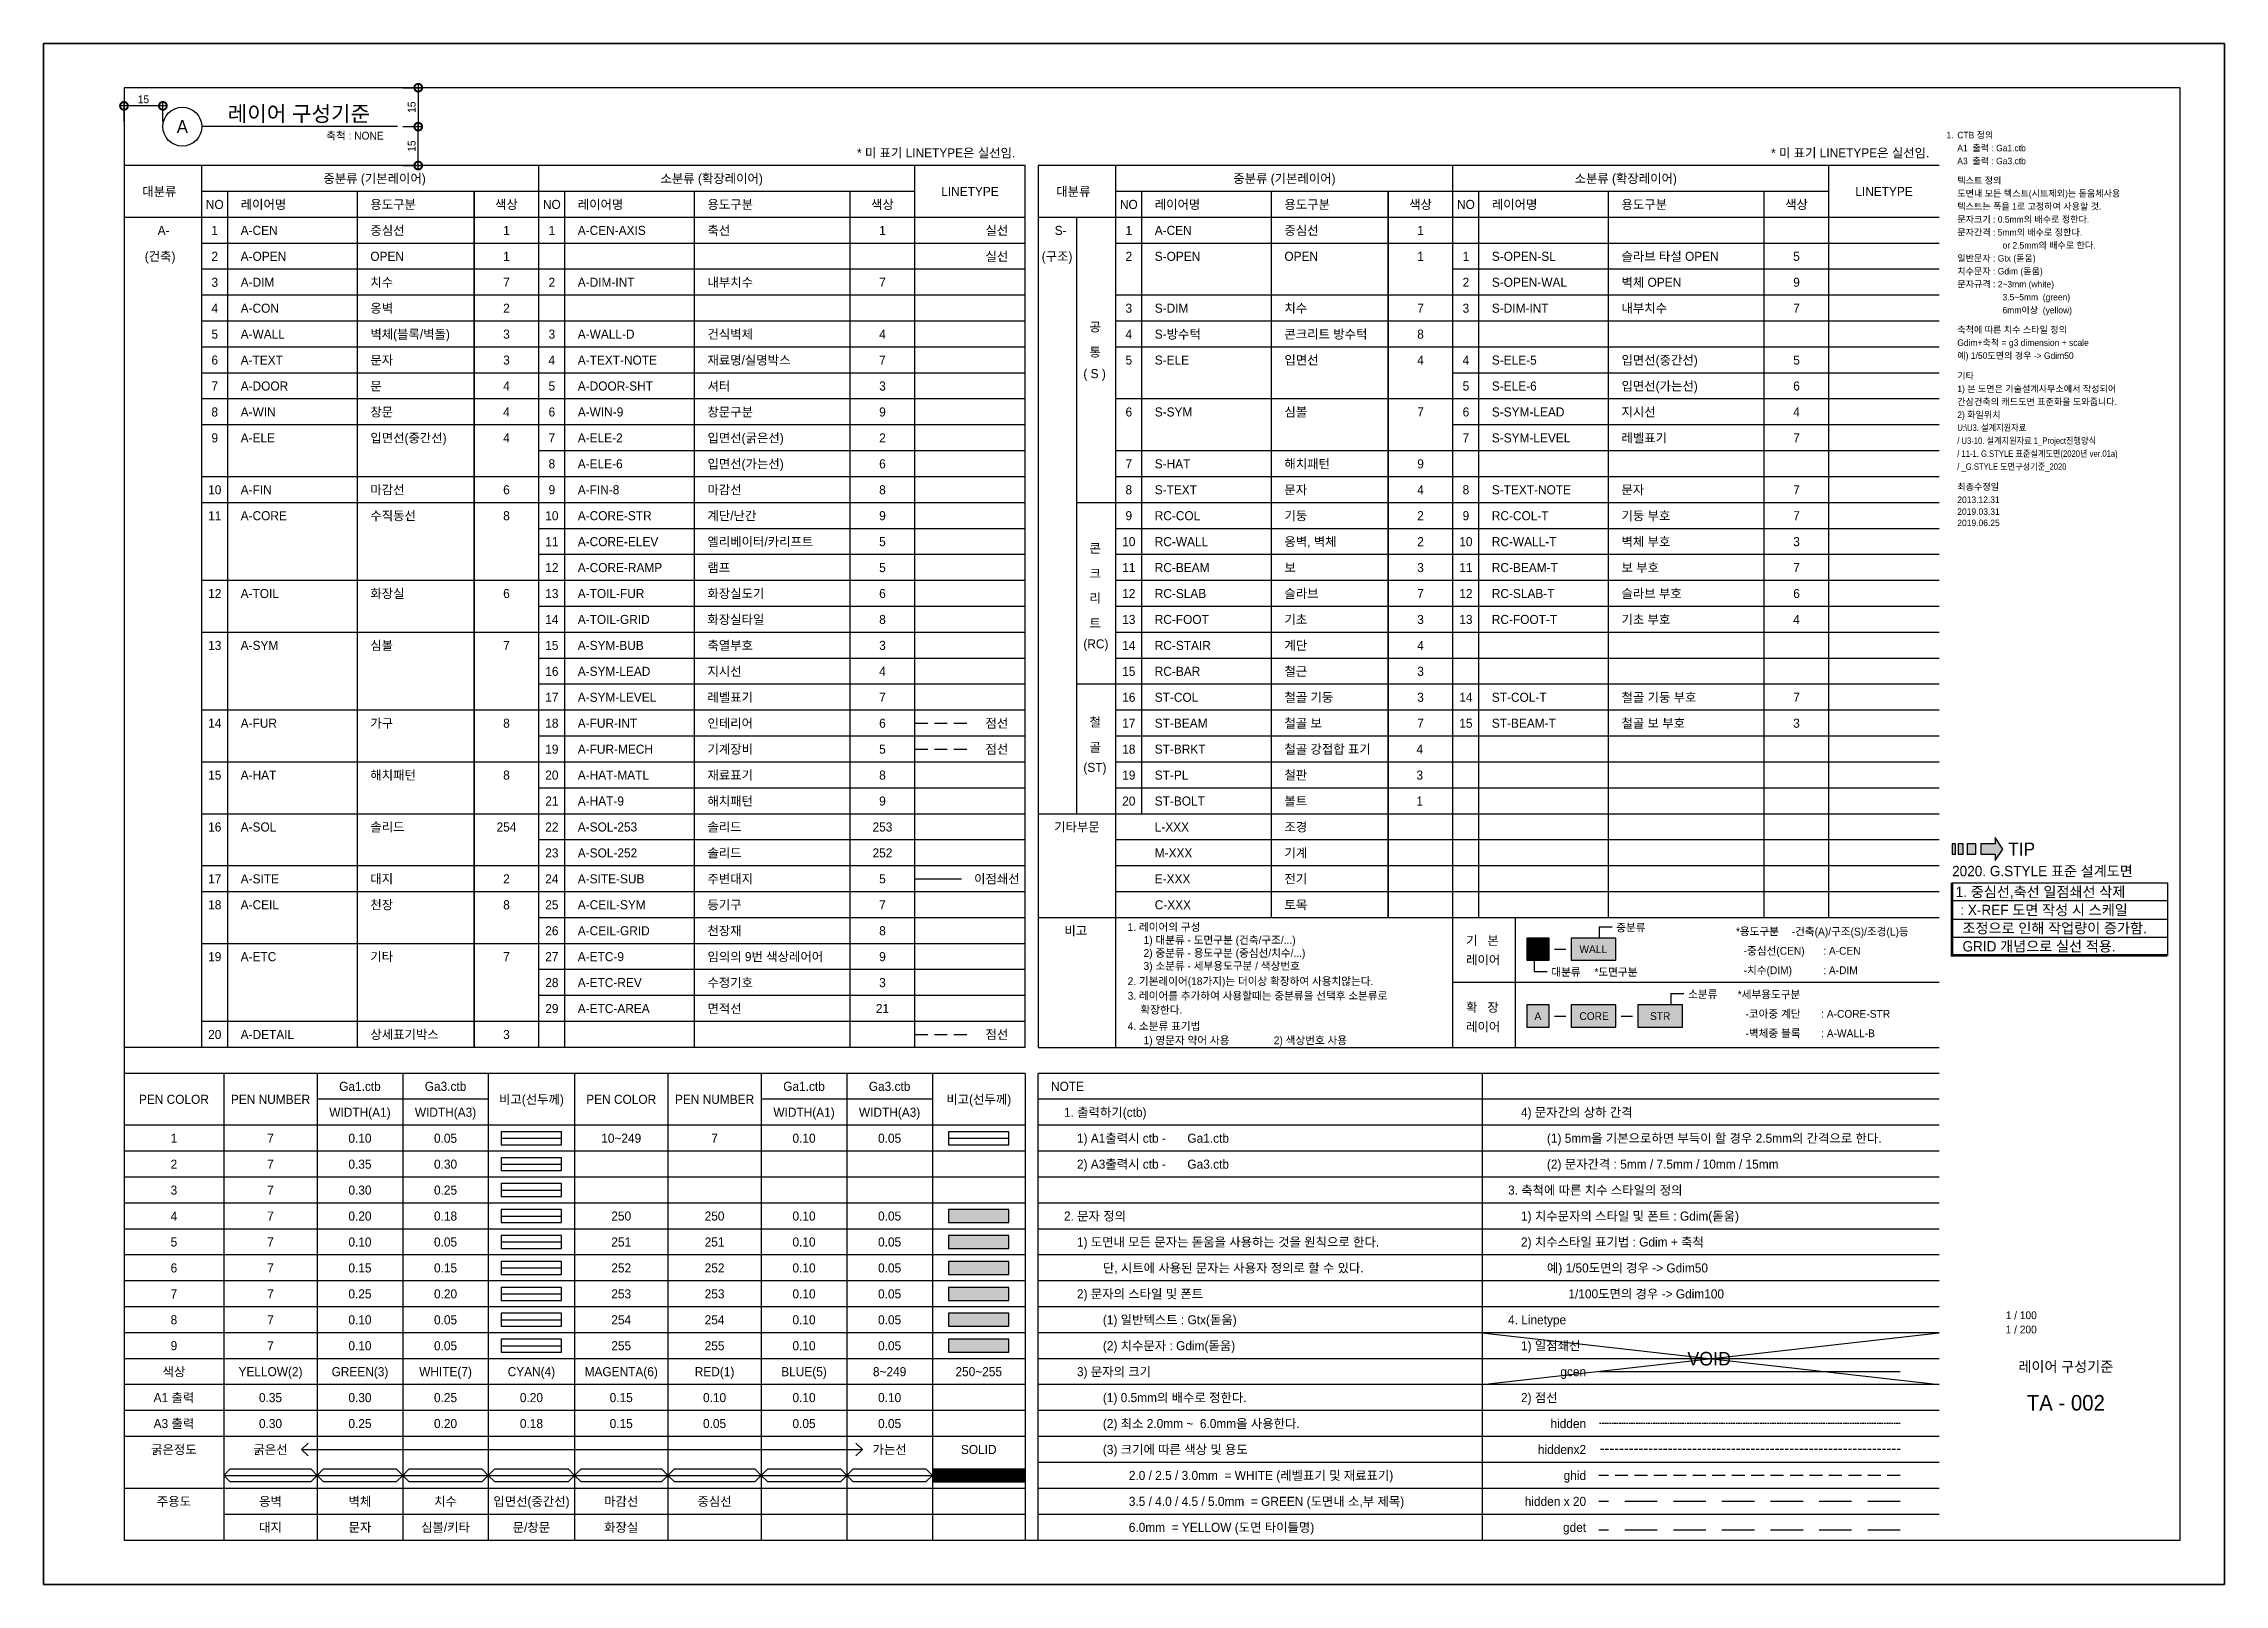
# Model space of a CAD drawing. Extents: x -430745 to 210250, y -41033 to 148500.
# Drawn here: x -84100 to 0, y 0 to 59400 of the extents above; entities that cross this region are included whole.
import ezdxf
from ezdxf.enums import TextEntityAlignment as Align

# ---------------------------------------------------------------- set-up
doc = ezdxf.new("R2010")
doc.units = 0
doc.header["$LTSCALE"] = 250
doc.header["$MEASUREMENT"] = 0
for name, pattern in [('ACAD_ISO05W100', [33, 24, -3, 0, -3, 0, -3]), ('gcen', [57.2, 55, -1, 0.2, -1]), ('gdet', [7.5, 5, -2.5]), ('ghid', [3, 2, -1]), ('HIDDEN', [0.375, 0.25, -0.125]), ('HIDDENX2', [0.75, 0.5, -0.25])]:
    doc.linetypes.add(name, pattern=pattern)
doc.layers.get('0').update_dxf_attribs({"linetype": 'CONTINUOUS'})
doc.layers.get('Defpoints').update_dxf_attribs({"linetype": 'CONTINUOUS'})
for name, color, linetype in [('A-CEIL', 8, 'CONTINUOUS'), ('A-CEIL-GRID', 8, 'CONTINUOUS'), ('A-CEIL-SYM', 7, 'CONTINUOUS'), ('A-CEN', 1, 'CONTINUOUS'), ('A-CON', 2, 'CONTINUOUS'), ('A-CORE', 8, 'CONTINUOUS'), ('A-CORE-ELEV', 5, 'CONTINUOUS'), ('A-CORE-RAMP', 5, 'CONTINUOUS'), ('A-CORE-STR', 9, 'CONTINUOUS'), ('A-DETAIL', 3, 'ghid'), ('A-DIM', 7, 'CONTINUOUS'), ('A-DIM-INT', 7, 'CONTINUOUS'), ('A-DOOR', 4, 'CONTINUOUS'), ('A-DOOR-SHT', 3, 'CONTINUOUS'), ('A-ELE', 4, 'CONTINUOUS'), ('A-ELE-2', 2, 'CONTINUOUS'), ('A-ELE-6', 6, 'CONTINUOUS'), ('A-ETC', 7, 'CONTINUOUS'), ('A-ETC-9', 9, 'CONTINUOUS'), ('A-ETC-AREA', 21, 'CONTINUOUS'), ('A-ETC-REV', 3, 'CONTINUOUS'), ('A-FIN', 6, 'CONTINUOUS'), ('A-FIN-8', 8, 'CONTINUOUS'), ('A-FUR', 8, 'CONTINUOUS'), ('A-FUR-INT', 6, 'ghid'), ('A-FUR-MECH', 5, 'ghid'), ('A-HAT', 8, 'CONTINUOUS'), ('A-HAT-9', 9, 'CONTINUOUS'), ('A-HAT-MATL', 8, 'CONTINUOUS'), ('A-OPEN', 1, 'CONTINUOUS'), ('A-SITE', 2, 'ACAD_ISO05W100'), ('A-SITE-SUB', 5, 'CONTINUOUS'), ('A-SOL', 254, 'CONTINUOUS'), ('A-SOL-252', 252, 'CONTINUOUS'), ('A-SOL-253', 253, 'CONTINUOUS'), ('A-SYM', 7, 'CONTINUOUS'), ('A-SYM-BUB', 3, 'CONTINUOUS'), ('A-SYM-LEAD', 4, 'CONTINUOUS'), ('A-SYM-LEVEL', 7, 'CONTINUOUS'), ('A-TEXT', 3, 'CONTINUOUS'), ('A-TEXT-NOTE', 7, 'CONTINUOUS'), ('A-TEXT-TIP', 4, 'CONTINUOUS'), ('A-TOIL', 6, 'CONTINUOUS'), ('A-TOIL-FUR', 6, 'CONTINUOUS'), ('A-TOIL-GRID', 8, 'CONTINUOUS'), ('A-WALL', 3, 'CONTINUOUS'), ('A-WALL-D', 4, 'CONTINUOUS'), ('A-WIN', 4, 'CONTINUOUS'), ('A-WIN-9', 9, 'CONTINUOUS'), ('RC-BAR', 3, 'CONTINUOUS'), ('RC-BEAM', 3, 'CONTINUOUS'), ('RC-Beam-T', 7, 'CONTINUOUS'), ('RC-COL', 2, 'CONTINUOUS'), ('RC-Col-T', 7, 'CONTINUOUS'), ('RC-FOOT', 3, 'CONTINUOUS'), ('RC-Foot-T', 4, 'CONTINUOUS'), ('RC-SLAB', 7, 'CONTINUOUS'), ('RC-SLAB-T', 6, 'CONTINUOUS'), ('RC-STAIR', 4, 'CONTINUOUS'), ('RC-WALL', 2, 'CONTINUOUS'), ('RC-WALL-T', 3, 'CONTINUOUS'), ('S-DIM', 7, 'CONTINUOUS'), ('S-DIM-INT', 7, 'CONTINUOUS'), ('S-ELE', 4, 'CONTINUOUS'), ('S-ELE-5', 5, 'CONTINUOUS'), ('S-ELE-6', 6, 'CONTINUOUS'), ('S-HAT', 9, 'CONTINUOUS'), ('S-OPEN', 1, 'CONTINUOUS'), ('S-OPEN-SL', 1, 'CONTINUOUS'), ('S-OPEN-WAL', 9, 'CONTINUOUS'), ('S-SYM', 7, 'CONTINUOUS'), ('S-SYM-LEAD', 4, 'CONTINUOUS'), ('S-SYM-LEVEL', 7, 'CONTINUOUS'), ('S-TEXT', 4, 'CONTINUOUS'), ('S-TEXT-NOTE', 7, 'CONTINUOUS'), ('S-방수턱', 8, 'CONTINUOUS'), ('ST-BEAM', 7, 'CONTINUOUS'), ('ST-BEAM-T', 3, 'CONTINUOUS'), ('ST-BOLT', 1, 'CONTINUOUS'), ('ST-BRKT', 4, 'CONTINUOUS'), ('ST-COL', 3, 'CONTINUOUS'), ('ST-COL-T', 7, 'CONTINUOUS'), ('ST-PL', 3, 'CONTINUOUS'), ('TEXT', 7, 'CONTINUOUS'), ('TIP', 3, 'CONTINUOUS'), ('XREF', 7, 'CONTINUOUS')]:
    doc.layers.add(name, color=color, linetype=linetype)
doc.layers.add('A-CEN-AXIS', color=1, linetype='CONTINUOUS', plot=False)
doc.layers.add('NOPLOT', color=193, linetype='CONTINUOUS', plot=False)
doc.styles.add('Gdim', font='')
doc.styles.add('Gtx', font='')
doc.styles.add('TIP폰트', font='Expo M.ttf')
doc.styles.get('Gdim').set_extended_font_data('Dotum')
doc.styles.get('Gtx').set_extended_font_data('Dotum')
doc.dimstyles.new('Gdim100', dxfattribs={"dimscale": 100, "dimtxt": 3, "dimasz": 6, "dimexe": 1.5, "dimexo": 2, "dimgap": 1, "dimtad": 1, "dimdec": 0, "dimzin": 0, "dimdsep": 46, "dimtxsty": 'Gdim', "dimblk": 'DOTSMALL', "dimcen": 1.5, "dimdle": 1.5, "dimclrd": 1, "dimclre": 1, "dimclrt": 256, "dimazin": 0, "dimtfac": 1, "dimtdec": 0, "dimtix": 1, "dimtmove": 2, "dimatfit": 3, "dimldrblk": 'DOTSMALL', "dimfxl": 1.5, "dimtolj": 1, "dimtzin": 0, "dimlwd": -1, "dimlwe": -1, "dimarcsym": 0})

msp = doc.modelspace()

# ---------------------------------------------------------------- texts
at = {"layer": 'A-CEIL', "style": 'Gtx'}
for s, p in [('A-CEIL', (-76500, 26025)), ('천장', (-71500, 26025))]:
    msp.add_text(s, height=350, dxfattribs=at).set_placement(p)
msp.add_text('8', height=350, dxfattribs=at).set_placement((-66250, 26025), align=Align.CENTER)
at = {"layer": 'A-CEIL-GRID', "style": 'Gtx'}
for s, p in [('A-CEIL-GRID', (-63500, 25025)), ('천장재', (-58500, 25025))]:
    msp.add_text(s, height=350, dxfattribs=at).set_placement(p)
msp.add_text('8', height=350, dxfattribs=at).set_placement((-51750, 25025), align=Align.CENTER)
at = {"layer": 'A-CEIL-SYM', "style": 'Gtx'}
for s, p in [('A-CEIL-SYM', (-63500, 26025)), ('등기구', (-58500, 26025))]:
    msp.add_text(s, height=350, dxfattribs=at).set_placement(p)
msp.add_text('7', height=350, dxfattribs=at).set_placement((-51750, 26025), align=Align.CENTER)
at = {"layer": 'A-CEN', "style": 'Gtx'}
for s, p in [('A-CEN', (-76500, 52025)), ('중심선', (-71500, 52025)), ('A-CEN', (-41250, 52025)), ('중심선', (-36250, 52025))]:
    msp.add_text(s, height=350, dxfattribs=at).set_placement(p)
for p in [(-66250, 52025), (-31000, 52025)]:
    msp.add_text('1', height=350, dxfattribs=at).set_placement(p, align=Align.CENTER)
at = {"layer": 'A-CEN-AXIS', "style": 'Gtx'}
for s, p in [('A-CEN-AXIS', (-63500, 52025)), ('축선', (-58500, 52025))]:
    msp.add_text(s, height=350, dxfattribs=at).set_placement(p)
msp.add_text('1', height=350, dxfattribs=at).set_placement((-51750, 52025), align=Align.CENTER)
at = {"layer": 'A-CON', "style": 'Gtx'}
for s, p in [('A-CON', (-76500, 49025)), ('옹벽', (-71500, 49025))]:
    msp.add_text(s, height=350, dxfattribs=at).set_placement(p)
msp.add_text('2', height=350, dxfattribs=at).set_placement((-66250, 49025), align=Align.CENTER)
at = {"layer": 'A-CORE', "style": 'Gtx'}
for s, p in [('A-CORE', (-76500, 41025)), ('수직동선', (-71500, 41025))]:
    msp.add_text(s, height=350, dxfattribs=at).set_placement(p)
msp.add_text('8', height=350, dxfattribs=at).set_placement((-66250, 41025), align=Align.CENTER)
at = {"layer": 'A-CORE-ELEV', "style": 'Gtx'}
for s, p in [('A-CORE-ELEV', (-63500, 40025)), ('엘리베이터/카리프트', (-58500, 40025))]:
    msp.add_text(s, height=350, dxfattribs=at).set_placement(p)
msp.add_text('5', height=350, dxfattribs=at).set_placement((-51750, 40025), align=Align.CENTER)
at = {"layer": 'A-CORE-RAMP', "style": 'Gtx'}
for s, p in [('A-CORE-RAMP', (-63500, 39025)), ('램프', (-58500, 39025))]:
    msp.add_text(s, height=350, dxfattribs=at).set_placement(p)
msp.add_text('5', height=350, dxfattribs=at).set_placement((-51750, 39025), align=Align.CENTER)
at = {"layer": 'A-CORE-STR', "style": 'Gtx'}
for s, p in [('A-CORE-STR', (-63500, 41025)), ('계단/난간', (-58500, 41025))]:
    msp.add_text(s, height=350, dxfattribs=at).set_placement(p)
msp.add_text('9', height=350, dxfattribs=at).set_placement((-51750, 41025), align=Align.CENTER)
at = {"layer": 'A-DETAIL', "style": 'Gtx'}
for s, p in [('A-DETAIL', (-76500, 21025)), ('상세표기박스', (-71500, 21025))]:
    msp.add_text(s, height=350, dxfattribs=at).set_placement(p)
msp.add_text('3', height=350, dxfattribs=at).set_placement((-66250, 21025), align=Align.CENTER)
msp.add_text('gdet', height=350, dxfattribs=at).set_placement((-24614.7, 2025), align=Align.RIGHT)
at = {"layer": 'A-DIM', "style": 'Gtx'}
for s, p in [('A-DIM', (-76500, 50025)), ('치수', (-71500, 50025))]:
    msp.add_text(s, height=350, dxfattribs=at).set_placement(p)
msp.add_text('7', height=350, dxfattribs=at).set_placement((-66250, 50025), align=Align.CENTER)
at = {"layer": 'A-DIM-INT', "style": 'Gtx'}
for s, p in [('A-DIM-INT', (-63500, 50025)), ('내부치수', (-58500, 50025))]:
    msp.add_text(s, height=350, dxfattribs=at).set_placement(p)
msp.add_text('7', height=350, dxfattribs=at).set_placement((-51750, 50025), align=Align.CENTER)
at = {"layer": 'A-DOOR', "style": 'Gtx'}
for s, p in [('A-DOOR', (-76500, 46025)), ('문', (-71500, 46025))]:
    msp.add_text(s, height=350, dxfattribs=at).set_placement(p)
msp.add_text('4', height=350, dxfattribs=at).set_placement((-66250, 46025), align=Align.CENTER)
at = {"layer": 'A-DOOR-SHT', "style": 'Gtx'}
for s, p in [('A-DOOR-SHT', (-63500, 46025)), ('셔터', (-58500, 46025))]:
    msp.add_text(s, height=350, dxfattribs=at).set_placement(p)
msp.add_text('3', height=350, dxfattribs=at).set_placement((-51750, 46025), align=Align.CENTER)
at = {"layer": 'A-ELE', "style": 'Gtx'}
for s, p in [('A-ELE', (-76500, 44025)), ('입면선(중간선)', (-71500, 44025))]:
    msp.add_text(s, height=350, dxfattribs=at).set_placement(p)
msp.add_text('4', height=350, dxfattribs=at).set_placement((-66250, 44025), align=Align.CENTER)
at = {"layer": 'A-ELE-2', "style": 'Gtx'}
for s, p in [('A-ELE-2', (-63500, 44025)), ('입면선(굵은선)', (-58500, 44025))]:
    msp.add_text(s, height=350, dxfattribs=at).set_placement(p)
msp.add_text('2', height=350, dxfattribs=at).set_placement((-51750, 44025), align=Align.CENTER)
at = {"layer": 'A-ELE-6', "style": 'Gtx'}
for s, p in [('A-ELE-6', (-63500, 43025)), ('입면선(가는선)', (-58500, 43025))]:
    msp.add_text(s, height=350, dxfattribs=at).set_placement(p)
msp.add_text('6', height=350, dxfattribs=at).set_placement((-51750, 43025), align=Align.CENTER)
at = {"layer": 'A-ETC', "style": 'Gtx'}
for s, height, p in [('A-', 350, (-79700, 52025)), ('S-', 350, (-45109.1, 52025)), ('(건축)', 350, (-80200, 51025)), ('(구조)', 350, (-45609.1, 51025)), ('공', 350, (-43767.5, 48305.4)), ('통', 350, (-43767.5, 47333.6)), ('( S )', 350, (-44002.5, 46504.5)), ('콘', 350, (-43767.5, 39771.7)), ('크', 350, (-43767.5, 38799.9)), ('리', 350, (-43767.5, 37851.5)), ('트', 350, (-43767.5, 36879.8)), ('(RC)', 350, (-44002.5, 36085.1)), ('철', 350, (-43767.5, 33073.6)), ('골', 350, (-43767.5, 32101.9)), ('(ST)', 350, (-44002.5, 31322.5)), ('기타부문', 350, (-45128.8, 29025)), ('L-XXX', 350, (-41250, 29025)), ('조경', 350, (-36250, 29025)), ('M-XXX', 350, (-41250, 28025)), ('기계', 350, (-36250, 28025)), ('E-XXX', 350, (-41250, 27025)), ('전기', 350, (-36250, 27025)), ('C-XXX', 350, (-41250, 26025)), ('토목', 350, (-36250, 26025)), ('비고', 350, (-44733.9, 25025)), ('1. 레이어의 구성', 300, (-42294.9, 25191.2)), ('중분류', 300, (-23454, 25169.8)), ('*용도구분', 300, (-18838.5, 25025)), ('-건축(A)/구조(S)/조경(L)등', 300, (-16685.2, 25014.7)), ('기타', 350, (-71500, 24025)), ('2) 중분류 - 용도구분 (중심선/치수/...)', 300, (-41681.8, 24191.2)), ('1) 대분류 - 도면구분 (건축/구조/...)', 300, (-41681.8, 24691.2)), ('기   본', 350, (-29243.7, 24650.3)), ('-중심선(CEN)', 300, (-18538.5, 24275)), (': A-CEN', 300, (-15468.7, 24275)), ('A-ETC', 350, (-76500, 24025)), ('3) 소분류 - 세부용도구분 / 색상번호', 300, (-41681.8, 23691.2)), ('레이어', 350, (-29243.7, 23900.3)), ('대분류', 300, (-25954, 23456.7)), ('*도면구분', 300, (-24292.5, 23456.7)), ('-치수(DIM)', 300, (-18538.5, 23525)), (': A-DIM', 300, (-15468.7, 23525)), ('3. 레이어를 추가하여 사용할때는 중분류을 선택후 소분류로', 300, (-42294.9, 22542.9)), ('2. 기본레이어(18가지)는 더이상 확장하여 사용치않는다.', 300, (-42294.9, 23104.6)), ('소분류', 300, (-20681, 22603.6)), ('*세부용도구분', 300, (-18768.7, 22594.1)), (' 확장한다.', 300, (-41911.1, 22003.2)), ('확   장', 350, (-29243.7, 22075)), ('-코아중 계단', 300, (-18468.7, 21844.1)), (': A-CORE-STR', 300, (-15549.7, 21844.1)), ('4. 소분류 표기법', 300, (-42294.9, 21372.6)), ('1) 영문자 약어 사용', 300, (-41681.8, 20824.7)), ('2) 색상번호 사용', 300, (-36659.4, 20825)), ('레이어', 350, (-29243.7, 21325)), ('-벽체중 블록', 300, (-18468.7, 21094.1)), (': A-WALL-B', 300, (-15549.7, 21094.1)), ('1. 출력하기(ctb)', 350, (-44750, 18025)), ('4) 문자간의 상하 간격', 350, (-27125, 18025)), ('1) A1출력시 ctb -', 350, (-44250, 17025)), ('Ga1.ctb', 350, (-39990.5, 17025)), ('(1) 5mm을 기본으로하면 부득이 할 경우 2.5mm의 간격으로 한다.', 350, (-26125, 17025)), ('2) A3출력시 ctb -', 350, (-44250, 16025)), ('Ga3.ctb', 350, (-39990.5, 16025)), ('(2) 문자간격 : 5mm / 7.5mm / 10mm / 15mm', 350, (-26125, 16025)), ('3. 축척에 따른 치수 스타일의 정의', 350, (-27625, 15025)), ('2. 문자 정의', 350, (-44750, 14025)), ('1) 치수문자의 스타일 및 폰트 : Gdim(돋움)', 350, (-27125, 14025)), ('1) 도면내 모든 문자는 돋움을 사용하는 것을 원칙으로 한다.', 350, (-44250, 13025)), ('2) 치수스타일 표기법 : Gdim + 축척', 350, (-27125, 13025)), ('단, 시트에 사용된 문자는 사용자 정의로 할 수 있다.', 350, (-43250, 12025)), ('예) 1/50도면의 경우 -> Gdim50', 350, (-26125, 12025)), ('2) 문자의 스타일 및 폰트', 350, (-44250, 11025)), ('1/100도면의 경우 -> Gdim100', 350, (-25296.9, 11025)), ('(1) 일반텍스트 : Gtx(돋움)', 350, (-43250, 10025)), ('4. Linetype', 350, (-27625, 10025)), ('(2) 치수문자 : Gdim(돋움)', 350, (-43250, 9025)), ('1) 일점쇄선', 350, (-27125, 9025)), ('3) 문자의 크기', 350, (-44250, 8025)), ('(1) 0.5mm의 배수로 정한다.', 350, (-43250, 7025)), ('2) 점선', 350, (-27125, 7025)), ('(2) 최소 2.0mm ~  6.0mm을 사용한다.', 350, (-43250, 6025)), ('(3) 크기에 따른 색상 및 용도', 350, (-43250, 5025)), ('2.0 / 2.5 / 3.0mm  = WHITE (레벨표기 및 재료표기)', 350, (-42250, 4025)), ('3.5 / 4.0 / 4.5 / 5.0mm  = GREEN (도면내 소,부 제목)', 350, (-42250, 3025)), ('6.0mm  = YELLOW (도면 타이틀명)', 350, (-42250, 2025))]:
    msp.add_text(s, height=height, dxfattribs=at).set_placement(p)
for s, p in [('1', (-77500, 52025)), ('1', (-64500, 52025)), ('실선', (-47339.3, 52025)), ('1', (-42250, 52025)), ('2', (-77500, 51025)), ('실선', (-47339.3, 51025)), ('2', (-42250, 51025)), ('1', (-29250, 51025)), ('3', (-77500, 50025)), ('2', (-64500, 50025)), ('2', (-29250, 50025)), ('4', (-77500, 49025)), ('3', (-42250, 49025)), ('3', (-29250, 49025)), ('5', (-77500, 48025)), ('3', (-64500, 48025)), ('4', (-42250, 48025)), ('6', (-77500, 47025)), ('4', (-64500, 47025)), ('5', (-42250, 47025)), ('4', (-29250, 47025)), ('7', (-77500, 46025)), ('5', (-64500, 46025)), ('5', (-29250, 46025)), ('8', (-77500, 45025)), ('6', (-64500, 45025)), ('6', (-42250, 45025)), ('6', (-29250, 45025)), ('9', (-77500, 44025)), ('7', (-64500, 44025)), ('7', (-29250, 44025)), ('8', (-64500, 43025)), ('7', (-42250, 43025)), ('10', (-77500, 42025)), ('9', (-64500, 42025)), ('8', (-42250, 42025)), ('8', (-29250, 42025)), ('11', (-77500, 41025)), ('10', (-64500, 41025)), ('9', (-42250, 41025)), ('9', (-29250, 41025)), ('11', (-64500, 40025)), ('10', (-42250, 40025)), ('10', (-29250, 40025)), ('12', (-64500, 39025)), ('11', (-42250, 39025)), ('11', (-29250, 39025)), ('12', (-77500, 38025)), ('13', (-64500, 38025)), ('12', (-42250, 38025)), ('12', (-29250, 38025)), ('14', (-64500, 37025)), ('13', (-42250, 37025)), ('13', (-29250, 37025)), ('13', (-77500, 36025)), ('15', (-64500, 36025)), ('14', (-42250, 36025)), ('16', (-64500, 35025)), ('15', (-42250, 35025)), ('17', (-64500, 34025)), ('16', (-42250, 34025)), ('14', (-29250, 34025)), ('14', (-77500, 33025)), ('18', (-64500, 33025)), ('점선', (-47339.3, 33025)), ('17', (-42250, 33025)), ('15', (-29250, 33025)), ('19', (-64500, 32025)), ('점선', (-47339.3, 32025)), ('18', (-42250, 32025)), ('15', (-77500, 31025)), ('20', (-64500, 31025)), ('19', (-42250, 31025)), ('21', (-64500, 30025)), ('20', (-42250, 30025)), ('16', (-77500, 29025)), ('22', (-64500, 29025)), ('23', (-64500, 28025)), ('17', (-77500, 27025)), ('24', (-64500, 27025)), ('이점쇄선', (-47339.3, 27025)), ('18', (-77500, 26025)), ('25', (-64500, 26025)), ('26', (-64500, 25025)), ('19', (-77500, 24025)), ('7', (-66250, 24025)), ('27', (-64500, 24025)), ('28', (-64500, 23025)), ('29', (-64500, 22025)), ('20', (-77500, 21025)), ('점선', (-47339.3, 21025)), ('1', (-79075, 17025)), ('7', (-75350, 17025)), ('0.10', (-71900, 17025)), ('0.05', (-68600, 17025)), ('10~249', (-61825, 17025)), ('7', (-58225, 17025)), ('0.10', (-54775, 17025)), ('0.05', (-51475, 17025)), ('2', (-79075, 16025)), ('7', (-75350, 16025)), ('0.35', (-71900, 16025)), ('0.30', (-68600, 16025)), ('3', (-79075, 15025)), ('7', (-75350, 15025)), ('0.30', (-71900, 15025)), ('0.25', (-68600, 15025)), ('4', (-79075, 14025)), ('7', (-75350, 14025)), ('0.20', (-71900, 14025)), ('0.18', (-68600, 14025)), ('250', (-61825, 14025)), ('250', (-58225, 14025)), ('0.10', (-54775, 14025)), ('0.05', (-51475, 14025)), ('5', (-79075, 13025)), ('7', (-75350, 13025)), ('0.10', (-71900, 13025)), ('0.05', (-68600, 13025)), ('251', (-61825, 13025)), ('251', (-58225, 13025)), ('0.10', (-54775, 13025)), ('0.05', (-51475, 13025)), ('6', (-79075, 12025)), ('7', (-75350, 12025)), ('0.15', (-71900, 12025)), ('0.15', (-68600, 12025)), ('252', (-61825, 12025)), ('252', (-58225, 12025)), ('0.10', (-54775, 12025)), ('0.05', (-51475, 12025)), ('7', (-79075, 11025)), ('7', (-75350, 11025)), ('0.25', (-71900, 11025)), ('0.20', (-68600, 11025)), ('253', (-61825, 11025)), ('253', (-58225, 11025)), ('0.10', (-54775, 11025)), ('0.05', (-51475, 11025)), ('8', (-79075, 10025)), ('7', (-75350, 10025)), ('0.10', (-71900, 10025)), ('0.05', (-68600, 10025)), ('254', (-61825, 10025)), ('254', (-58225, 10025)), ('0.10', (-54775, 10025)), ('0.05', (-51475, 10025)), ('9', (-79075, 9025)), ('7', (-75350, 9025)), ('0.10', (-71900, 9025)), ('0.05', (-68600, 9025)), ('255', (-61825, 9025)), ('255', (-58225, 9025)), ('0.10', (-54775, 9025)), ('0.05', (-51475, 9025)), ('색상', (-79075, 8025)), ('YELLOW(2)', (-75350, 8025)), ('GREEN(3)', (-71900, 8025)), ('WHITE(7)', (-68600, 8025)), ('CYAN(4)', (-65287.5, 8025)), ('MAGENTA(6)', (-61825, 8025)), ('RED(1)', (-58225, 8025)), ('BLUE(5)', (-54775, 8025)), ('8~249', (-51475, 8025)), ('250~255', (-48037.5, 8025)), ('A1 출력', (-79075, 7025)), ('0.35', (-75350, 7025)), ('0.30', (-71900, 7025)), ('0.25', (-68600, 7025)), ('0.20', (-65287.5, 7025)), ('0.15', (-61825, 7025)), ('0.10', (-58225, 7025)), ('0.10', (-54775, 7025)), ('0.10', (-51475, 7025)), ('A3 출력', (-79075, 6025)), ('0.30', (-75350, 6025)), ('0.25', (-71900, 6025)), ('0.20', (-68600, 6025)), ('0.18', (-65287.5, 6025)), ('0.15', (-61825, 6025)), ('0.05', (-58225, 6025)), ('0.05', (-54775, 6025)), ('0.05', (-51475, 6025)), ('굵은정도', (-79075, 5025)), ('굵은선', (-75350, 5025)), ('가는선', (-51475, 5025)), ('SOLID', (-48037.5, 5025)), ('주용도', (-79075, 3025)), ('옹벽', (-75350, 3025)), ('벽체', (-71900, 3025)), ('치수', (-68600, 3025)), ('입면선(중간선)', (-65287.5, 3025)), ('마감선', (-61825, 3025)), ('중심선', (-58225, 3025)), ('대지', (-75350, 2025)), ('문자', (-71900, 2025)), ('심볼/키타', (-68600, 2025)), ('문/창문', (-65287.5, 2025)), ('화장실', (-61825, 2025))]:
    msp.add_text(s, height=350, dxfattribs=at).set_placement(p, align=Align.CENTER)
at = {"layer": 'A-ETC', "color": 2, "style": 'Gtx'}
msp.add_text('VOID', height=525, dxfattribs=at).set_placement((-20708.8, 8438.5))
at = {"layer": 'A-ETC', "style": 'Gtx'}
for s, p in [('gcen', (-24614.7, 8025)), ('hidden', (-24614.7, 6025)), ('hiddenx2', (-24614.7, 5025)), ('ghid', (-24614.7, 4025)), ('hidden x 20', (-24614.7, 3025))]:
    msp.add_text(s, height=350, dxfattribs=at).set_placement(p, align=Align.RIGHT)
at = {"layer": 'A-ETC-9', "style": 'Gtx'}
for s, p in [('임의의 9번 색상레어어', (-58500, 24025)), ('A-ETC-9', (-63500, 24025))]:
    msp.add_text(s, height=350, dxfattribs=at).set_placement(p)
msp.add_text('9', height=350, dxfattribs=at).set_placement((-51750, 24025), align=Align.CENTER)
at = {"layer": 'A-ETC-AREA', "style": 'Gtx'}
for s, p in [('A-ETC-AREA', (-63500, 22025)), ('면적선', (-58500, 22025))]:
    msp.add_text(s, height=350, dxfattribs=at).set_placement(p)
msp.add_text('21', height=350, dxfattribs=at).set_placement((-51750, 22025), align=Align.CENTER)
at = {"layer": 'A-ETC-REV', "style": 'Gtx'}
for s, p in [('A-ETC-REV', (-63500, 23025)), ('수정기호', (-58500, 23025))]:
    msp.add_text(s, height=350, dxfattribs=at).set_placement(p)
msp.add_text('3', height=350, dxfattribs=at).set_placement((-51750, 23025), align=Align.CENTER)
at = {"layer": 'A-FIN', "style": 'Gtx'}
for s, p in [('A-FIN', (-76500, 42025)), ('마감선', (-71500, 42025))]:
    msp.add_text(s, height=350, dxfattribs=at).set_placement(p)
msp.add_text('6', height=350, dxfattribs=at).set_placement((-66250, 42025), align=Align.CENTER)
at = {"layer": 'A-FIN-8', "style": 'Gtx'}
for s, p in [('A-FIN-8', (-63500, 42025)), ('마감선', (-58500, 42025))]:
    msp.add_text(s, height=350, dxfattribs=at).set_placement(p)
msp.add_text('8', height=350, dxfattribs=at).set_placement((-51750, 42025), align=Align.CENTER)
at = {"layer": 'A-FUR', "style": 'Gtx'}
for s, p in [('A-FUR', (-76500, 33025)), ('가구', (-71500, 33025))]:
    msp.add_text(s, height=350, dxfattribs=at).set_placement(p)
msp.add_text('8', height=350, dxfattribs=at).set_placement((-66250, 33025), align=Align.CENTER)
at = {"layer": 'A-FUR-INT', "style": 'Gtx'}
for s, p in [('A-FUR-INT', (-63500, 33025)), ('인테리어', (-58500, 33025))]:
    msp.add_text(s, height=350, dxfattribs=at).set_placement(p)
msp.add_text('6', height=350, dxfattribs=at).set_placement((-51750, 33025), align=Align.CENTER)
at = {"layer": 'A-FUR-MECH', "style": 'Gtx'}
for s, p in [('A-FUR-MECH', (-63500, 32025)), ('기계장비', (-58500, 32025))]:
    msp.add_text(s, height=350, dxfattribs=at).set_placement(p)
msp.add_text('5', height=350, dxfattribs=at).set_placement((-51750, 32025), align=Align.CENTER)
at = {"layer": 'A-HAT', "style": 'Gtx'}
for s, p in [('A-HAT', (-76500, 31025)), ('해치패턴', (-71500, 31025))]:
    msp.add_text(s, height=350, dxfattribs=at).set_placement(p)
msp.add_text('8', height=350, dxfattribs=at).set_placement((-66250, 31025), align=Align.CENTER)
at = {"layer": 'A-HAT-9', "style": 'Gtx'}
for s, p in [('A-HAT-9', (-63500, 30025)), ('해치패턴', (-58500, 30025))]:
    msp.add_text(s, height=350, dxfattribs=at).set_placement(p)
msp.add_text('9', height=350, dxfattribs=at).set_placement((-51750, 30025), align=Align.CENTER)
at = {"layer": 'A-HAT-MATL', "style": 'Gtx'}
for s, p in [('A-HAT-MATL', (-63500, 31025)), ('재료표기', (-58500, 31025))]:
    msp.add_text(s, height=350, dxfattribs=at).set_placement(p)
msp.add_text('8', height=350, dxfattribs=at).set_placement((-51750, 31025), align=Align.CENTER)
at = {"layer": 'A-OPEN', "style": 'Gtx'}
for s, p in [('A-OPEN', (-76500, 51025)), ('OPEN', (-71500, 51025))]:
    msp.add_text(s, height=350, dxfattribs=at).set_placement(p)
msp.add_text('1', height=350, dxfattribs=at).set_placement((-66250, 51025), align=Align.CENTER)
at = {"layer": 'A-SITE', "style": 'Gtx'}
for s, p in [('A-SITE', (-76500, 27025)), ('대지', (-71500, 27025))]:
    msp.add_text(s, height=350, dxfattribs=at).set_placement(p)
msp.add_text('2', height=350, dxfattribs=at).set_placement((-66250, 27025), align=Align.CENTER)
at = {"layer": 'A-SITE-SUB', "style": 'Gtx'}
for s, p in [('A-SITE-SUB', (-63500, 27025)), ('주변대지', (-58500, 27025))]:
    msp.add_text(s, height=350, dxfattribs=at).set_placement(p)
msp.add_text('5', height=350, dxfattribs=at).set_placement((-51750, 27025), align=Align.CENTER)
at = {"layer": 'A-SOL', "style": 'Gtx'}
for s, p in [('A-SOL', (-76500, 29025)), ('솔리드', (-71500, 29025))]:
    msp.add_text(s, height=350, dxfattribs=at).set_placement(p)
msp.add_text('254', height=350, dxfattribs=at).set_placement((-66250, 29025), align=Align.CENTER)
at = {"layer": 'A-SOL-252', "style": 'Gtx'}
for s, p in [('A-SOL-252', (-63500, 28025)), ('솔리드', (-58500, 28025))]:
    msp.add_text(s, height=350, dxfattribs=at).set_placement(p)
msp.add_text('252', height=350, dxfattribs=at).set_placement((-51750, 28025), align=Align.CENTER)
at = {"layer": 'A-SOL-253', "style": 'Gtx'}
for s, p in [('A-SOL-253', (-63500, 29025)), ('솔리드', (-58500, 29025))]:
    msp.add_text(s, height=350, dxfattribs=at).set_placement(p)
msp.add_text('253', height=350, dxfattribs=at).set_placement((-51750, 29025), align=Align.CENTER)
at = {"layer": 'A-SYM', "color": 3, "style": 'Gtx'}
msp.add_text('A', height=500, dxfattribs=at).set_placement((-78750, 56200), align=Align.MIDDLE)
at = {"layer": 'A-SYM', "color": 2, "style": 'Gtx'}
msp.add_text('레이어 구성기준', height=600, dxfattribs=at).set_placement((-77000, 56400))
at = {"layer": 'A-SYM', "style": 'Gtx'}
msp.add_text('축척 : NONE', height=300, dxfattribs=at).set_placement((-70987.1, 55700), align=Align.RIGHT)
for s, p in [('A-SYM', (-76500, 36025)), ('심볼', (-71500, 36025))]:
    msp.add_text(s, height=350, dxfattribs=at).set_placement(p)
msp.add_text('7', height=350, dxfattribs=at).set_placement((-66250, 36025), align=Align.CENTER)
at = {"layer": 'A-SYM-BUB', "style": 'Gtx'}
for s, p in [('A-SYM-BUB', (-63500, 36025)), ('축열부호', (-58500, 36025))]:
    msp.add_text(s, height=350, dxfattribs=at).set_placement(p)
msp.add_text('3', height=350, dxfattribs=at).set_placement((-51750, 36025), align=Align.CENTER)
at = {"layer": 'A-SYM-LEAD', "style": 'Gtx'}
for s, p in [('A-SYM-LEAD', (-63500, 35025)), ('지시선', (-58500, 35025))]:
    msp.add_text(s, height=350, dxfattribs=at).set_placement(p)
msp.add_text('4', height=350, dxfattribs=at).set_placement((-51750, 35025), align=Align.CENTER)
at = {"layer": 'A-SYM-LEVEL', "style": 'Gtx'}
for s, p in [('A-SYM-LEVEL', (-63500, 34025)), ('레벨표기', (-58500, 34025))]:
    msp.add_text(s, height=350, dxfattribs=at).set_placement(p)
msp.add_text('7', height=350, dxfattribs=at).set_placement((-51750, 34025), align=Align.CENTER)
at = {"layer": 'A-TEXT', "color": 2, "style": 'Gtx'}
for p in [(-49681.5, 55013.5), (-14431.5, 55013.5)]:
    msp.add_text('* 미 표기 LINETYPE은 실선임.', height=350, dxfattribs=at).set_placement(p, align=Align.CENTER)
at = {"layer": 'A-TEXT', "style": 'Gtx'}
for s, height, p in [('대분류', 350, (-80297.1, 53525)), ('중분류 (기본레이어)', 350, (-73310.2, 54025)), ('소분류 (확장레이어)', 350, (-60310.2, 54025)), ('대분류', 350, (-45047.1, 53525)), ('소분류 (확장레이어)', 350, (-25060.2, 54025)), ('레이어명', 350, (-76500, 53025)), ('용도구분', 350, (-71500, 53025)), ('레이어명', 350, (-63500, 53025)), ('용도구분', 350, (-58500, 53025)), ('레이어명', 350, (-41250, 53025)), ('용도구분', 350, (-36250, 53025)), ('레이어명', 350, (-28250, 53025)), ('용도구분', 350, (-23250, 53025)), ('A-TEXT', 350, (-76500, 47025)), ('문자', 350, (-71500, 47025)), ('A', 300, (-26606, 24338.2)), ('WALL', 300, (-24873.4, 24338.2)), ('A', 300, (-26606, 21758.3)), ('CORE', 300, (-24873.4, 21758.3)), ('NOTE', 350, (-45250, 19025))]:
    msp.add_text(s, height=height, dxfattribs=at).set_placement(p)
for s, height, p in [('LINETYPE', 350, (-48375, 53525)), ('LINETYPE', 350, (-13125, 53525)), ('NO', 350, (-77500, 53025)), ('색상', 350, (-66250, 53025)), ('NO', 350, (-64500, 53025)), ('색상', 350, (-51750, 53025)), ('NO', 350, (-42250, 53025)), ('색상', 350, (-31000, 53025)), ('NO', 350, (-29250, 53025)), ('색상', 350, (-16500, 53025)), ('3', 350, (-66250, 47025)), ('STR', 300, (-21758.4, 21758.3)), ('Ga1.ctb', 350, (-71900, 19025)), ('Ga3.ctb', 350, (-68600, 19025)), ('Ga1.ctb', 350, (-54775, 19025)), ('Ga3.ctb', 350, (-51475, 19025)), ('PEN COLOR', 350, (-79075, 18525)), ('PEN NUMBER', 350, (-75350, 18525)), ('비고(선두께)', 350, (-65287.5, 18525)), ('PEN COLOR', 350, (-61825, 18525)), ('PEN NUMBER', 350, (-58225, 18525)), ('비고(선두께)', 350, (-48037.5, 18525)), ('WIDTH(A1)', 350, (-71900, 18025)), ('WIDTH(A3)', 350, (-68600, 18025)), ('WIDTH(A1)', 350, (-54775, 18025)), ('WIDTH(A3)', 350, (-51475, 18025))]:
    msp.add_text(s, height=height, dxfattribs=at).set_placement(p, align=Align.CENTER)
msp.add_text('중분류 (기본레이어)', height=350, dxfattribs=at).set_placement((-36250, 54200), align=Align.MIDDLE_CENTER)
at = {"layer": 'A-TEXT-NOTE', "style": 'Gtx'}
for s, p in [('A-TEXT-NOTE', (-63500, 47025)), ('재료명/실명박스', (-58500, 47025))]:
    msp.add_text(s, height=350, dxfattribs=at).set_placement(p)
msp.add_text('7', height=350, dxfattribs=at).set_placement((-51750, 47025), align=Align.CENTER)
at = {"layer": 'A-TEXT-TIP'}
for s, height, style, p in [('TIP', 500, 'TIP폰트', (-8340, 28350)), ('2020. G.STYLE 표준 설계도면', 400, 'Gtx', (-10500, 27500)), ('1. 중심선,축선 일점쇄선 삭제', 400, 'Gtx', (-10359.8, 26700)), ('  : X-REF 도면 작성 시 스케일', 400, 'Gtx', (-10475.3, 26000)), ('조정으로 인해 작업량이 증가함.', 400, 'Gtx', (-10100, 25300)), ('GRID 개념으로 실선 적용.', 400, 'Gtx', (-10100, 24600))]:
    msp.add_text(s, height=height, dxfattribs=dict(at, style=style)).set_placement(p, align=Align.MIDDLE_LEFT)
at = {"layer": 'A-TOIL', "style": 'Gtx'}
for s, p in [('A-TOIL', (-76500, 38025)), ('화장실', (-71500, 38025))]:
    msp.add_text(s, height=350, dxfattribs=at).set_placement(p)
msp.add_text('6', height=350, dxfattribs=at).set_placement((-66250, 38025), align=Align.CENTER)
at = {"layer": 'A-TOIL-FUR', "style": 'Gtx'}
for s, p in [('A-TOIL-FUR', (-63500, 38025)), ('화장실도기', (-58500, 38025))]:
    msp.add_text(s, height=350, dxfattribs=at).set_placement(p)
msp.add_text('6', height=350, dxfattribs=at).set_placement((-51750, 38025), align=Align.CENTER)
at = {"layer": 'A-TOIL-GRID', "style": 'Gtx'}
for s, p in [('A-TOIL-GRID', (-63500, 37025)), ('화장실타일', (-58500, 37025))]:
    msp.add_text(s, height=350, dxfattribs=at).set_placement(p)
msp.add_text('8', height=350, dxfattribs=at).set_placement((-51750, 37025), align=Align.CENTER)
at = {"layer": 'A-WALL', "style": 'Gtx'}
for s, p in [('A-WALL', (-76500, 48025)), ('벽체(블록/벽돌)', (-71500, 48025))]:
    msp.add_text(s, height=350, dxfattribs=at).set_placement(p)
msp.add_text('3', height=350, dxfattribs=at).set_placement((-66250, 48025), align=Align.CENTER)
at = {"layer": 'A-WALL-D', "style": 'Gtx'}
for s, p in [('A-WALL-D', (-63500, 48025)), ('건식벽체', (-58500, 48025))]:
    msp.add_text(s, height=350, dxfattribs=at).set_placement(p)
msp.add_text('4', height=350, dxfattribs=at).set_placement((-51750, 48025), align=Align.CENTER)
at = {"layer": 'A-WIN', "style": 'Gtx'}
for s, p in [('창문', (-71500, 45025)), ('A-WIN', (-76500, 45025))]:
    msp.add_text(s, height=350, dxfattribs=at).set_placement(p)
msp.add_text('4', height=350, dxfattribs=at).set_placement((-66250, 45025), align=Align.CENTER)
at = {"layer": 'A-WIN-9', "style": 'Gtx'}
for s, p in [('창문구분', (-58500, 45025)), ('A-WIN-9', (-63500, 45025))]:
    msp.add_text(s, height=350, dxfattribs=at).set_placement(p)
msp.add_text('9', height=350, dxfattribs=at).set_placement((-51750, 45025), align=Align.CENTER)
at = {"layer": 'RC-BAR', "style": 'Gtx'}
for s, p in [('RC-BAR', (-41250, 35025)), ('철근', (-36250, 35025))]:
    msp.add_text(s, height=350, dxfattribs=at).set_placement(p)
msp.add_text('3', height=350, dxfattribs=at).set_placement((-31000, 35025), align=Align.CENTER)
at = {"layer": 'RC-BEAM', "style": 'Gtx'}
for s, p in [('RC-BEAM', (-41250, 39025)), ('보', (-36250, 39025))]:
    msp.add_text(s, height=350, dxfattribs=at).set_placement(p)
msp.add_text('3', height=350, dxfattribs=at).set_placement((-31000, 39025), align=Align.CENTER)
at = {"layer": 'RC-Beam-T', "style": 'Gtx'}
for s, p in [('RC-BEAM-T', (-28250, 39025)), ('보 부호', (-23250, 39025))]:
    msp.add_text(s, height=350, dxfattribs=at).set_placement(p)
msp.add_text('7', height=350, dxfattribs=at).set_placement((-16500, 39025), align=Align.CENTER)
at = {"layer": 'RC-COL', "style": 'Gtx'}
for s, p in [('RC-COL', (-41250, 41025)), ('기둥', (-36250, 41025))]:
    msp.add_text(s, height=350, dxfattribs=at).set_placement(p)
msp.add_text('2', height=350, dxfattribs=at).set_placement((-31000, 41025), align=Align.CENTER)
at = {"layer": 'RC-Col-T', "style": 'Gtx'}
for s, p in [('RC-COL-T', (-28250, 41025)), ('기둥 부호', (-23250, 41025))]:
    msp.add_text(s, height=350, dxfattribs=at).set_placement(p)
msp.add_text('7', height=350, dxfattribs=at).set_placement((-16500, 41025), align=Align.CENTER)
at = {"layer": 'RC-FOOT', "style": 'Gtx'}
for s, p in [('RC-FOOT', (-41250, 37025)), ('기초', (-36250, 37025))]:
    msp.add_text(s, height=350, dxfattribs=at).set_placement(p)
msp.add_text('3', height=350, dxfattribs=at).set_placement((-31000, 37025), align=Align.CENTER)
at = {"layer": 'RC-Foot-T', "style": 'Gtx'}
for s, p in [('RC-FOOT-T', (-28250, 37025)), ('기초 부호', (-23250, 37025))]:
    msp.add_text(s, height=350, dxfattribs=at).set_placement(p)
msp.add_text('4', height=350, dxfattribs=at).set_placement((-16500, 37025), align=Align.CENTER)
at = {"layer": 'RC-SLAB', "style": 'Gtx'}
for s, p in [('RC-SLAB', (-41250, 38025)), ('슬라브', (-36250, 38025))]:
    msp.add_text(s, height=350, dxfattribs=at).set_placement(p)
for p in [(-31000, 38025), (-31000, 33025)]:
    msp.add_text('7', height=350, dxfattribs=at).set_placement(p, align=Align.CENTER)
at = {"layer": 'RC-SLAB-T', "style": 'Gtx'}
for s, p in [('RC-SLAB-T', (-28250, 38025)), ('슬라브 부호', (-23250, 38025))]:
    msp.add_text(s, height=350, dxfattribs=at).set_placement(p)
msp.add_text('6', height=350, dxfattribs=at).set_placement((-16500, 38025), align=Align.CENTER)
at = {"layer": 'RC-STAIR', "style": 'Gtx'}
for s, p in [('RC-STAIR', (-41250, 36025)), ('계단', (-36250, 36025))]:
    msp.add_text(s, height=350, dxfattribs=at).set_placement(p)
msp.add_text('4', height=350, dxfattribs=at).set_placement((-31000, 36025), align=Align.CENTER)
at = {"layer": 'RC-WALL', "style": 'Gtx'}
for s, p in [('RC-WALL', (-41250, 40025)), ('옹벽, 벽체', (-36250, 40025))]:
    msp.add_text(s, height=350, dxfattribs=at).set_placement(p)
msp.add_text('2', height=350, dxfattribs=at).set_placement((-31000, 40025), align=Align.CENTER)
at = {"layer": 'RC-WALL-T', "style": 'Gtx'}
for s, p in [('RC-WALL-T', (-28250, 40025)), ('벽체 부호', (-23250, 40025))]:
    msp.add_text(s, height=350, dxfattribs=at).set_placement(p)
msp.add_text('3', height=350, dxfattribs=at).set_placement((-16500, 40025), align=Align.CENTER)
at = {"layer": 'S-DIM', "style": 'Gtx'}
for s, p in [('S-DIM', (-41250, 49025)), ('치수', (-36250, 49025))]:
    msp.add_text(s, height=350, dxfattribs=at).set_placement(p)
msp.add_text('7', height=350, dxfattribs=at).set_placement((-31000, 49025), align=Align.CENTER)
at = {"layer": 'S-DIM-INT', "style": 'Gtx'}
for s, p in [('S-DIM-INT', (-28250, 49025)), ('내부치수', (-23250, 49025))]:
    msp.add_text(s, height=350, dxfattribs=at).set_placement(p)
msp.add_text('7', height=350, dxfattribs=at).set_placement((-16500, 49025), align=Align.CENTER)
at = {"layer": 'S-ELE', "style": 'Gtx'}
for s, p in [('S-ELE', (-41250, 47025)), ('입면선', (-36250, 47025))]:
    msp.add_text(s, height=350, dxfattribs=at).set_placement(p)
msp.add_text('4', height=350, dxfattribs=at).set_placement((-31000, 47025), align=Align.CENTER)
at = {"layer": 'S-ELE-5', "style": 'Gtx'}
for s, p in [('S-ELE-5', (-28250, 47025)), ('입면선(중간선)', (-23250, 47025))]:
    msp.add_text(s, height=350, dxfattribs=at).set_placement(p)
msp.add_text('5', height=350, dxfattribs=at).set_placement((-16500, 47025), align=Align.CENTER)
at = {"layer": 'S-ELE-6', "style": 'Gtx'}
for s, p in [('S-ELE-6', (-28250, 46025)), ('입면선(가는선)', (-23250, 46025))]:
    msp.add_text(s, height=350, dxfattribs=at).set_placement(p)
msp.add_text('6', height=350, dxfattribs=at).set_placement((-16500, 46025), align=Align.CENTER)
at = {"layer": 'S-HAT', "style": 'Gtx'}
for s, p in [('S-HAT', (-41250, 43025)), ('해치패턴', (-36250, 43025))]:
    msp.add_text(s, height=350, dxfattribs=at).set_placement(p)
msp.add_text('9', height=350, dxfattribs=at).set_placement((-31000, 43025), align=Align.CENTER)
at = {"layer": 'S-OPEN', "style": 'Gtx'}
for s, p in [('S-OPEN', (-41250, 51025)), ('OPEN', (-36250, 51025))]:
    msp.add_text(s, height=350, dxfattribs=at).set_placement(p)
msp.add_text('1', height=350, dxfattribs=at).set_placement((-31000, 51025), align=Align.CENTER)
at = {"layer": 'S-OPEN-SL', "style": 'Gtx'}
for s, p in [('S-OPEN-SL', (-28250, 51025)), ('슬라브 타설 OPEN', (-23250, 51025))]:
    msp.add_text(s, height=350, dxfattribs=at).set_placement(p)
msp.add_text('5', height=350, dxfattribs=at).set_placement((-16500, 51025), align=Align.CENTER)
at = {"layer": 'S-OPEN-WAL', "style": 'Gtx'}
for s, p in [('S-OPEN-WAL', (-28250, 50025)), ('벽체 OPEN', (-23250, 50025))]:
    msp.add_text(s, height=350, dxfattribs=at).set_placement(p)
msp.add_text('9', height=350, dxfattribs=at).set_placement((-16500, 50025), align=Align.CENTER)
at = {"layer": 'S-SYM', "style": 'Gtx'}
for s, p in [('심볼', (-36250, 45025)), ('S-SYM', (-41250, 45025))]:
    msp.add_text(s, height=350, dxfattribs=at).set_placement(p)
msp.add_text('7', height=350, dxfattribs=at).set_placement((-31000, 45025), align=Align.CENTER)
at = {"layer": 'S-SYM-LEAD', "style": 'Gtx'}
for s, p in [('지시선', (-23250, 45025)), ('S-SYM-LEAD', (-28250, 45025))]:
    msp.add_text(s, height=350, dxfattribs=at).set_placement(p)
msp.add_text('4', height=350, dxfattribs=at).set_placement((-16500, 45025), align=Align.CENTER)
at = {"layer": 'S-SYM-LEVEL', "style": 'Gtx'}
for s, p in [('S-SYM-LEVEL', (-28250, 44025)), ('레벨표기', (-23250, 44025))]:
    msp.add_text(s, height=350, dxfattribs=at).set_placement(p)
msp.add_text('7', height=350, dxfattribs=at).set_placement((-16500, 44025), align=Align.CENTER)
at = {"layer": 'S-TEXT', "style": 'Gtx'}
for s, p in [('S-TEXT', (-41250, 42025)), ('문자', (-36250, 42025))]:
    msp.add_text(s, height=350, dxfattribs=at).set_placement(p)
msp.add_text('4', height=350, dxfattribs=at).set_placement((-31000, 42025), align=Align.CENTER)
at = {"layer": 'S-TEXT-NOTE', "style": 'Gtx'}
for s, p in [('S-TEXT-NOTE', (-28250, 42025)), ('문자', (-23250, 42025))]:
    msp.add_text(s, height=350, dxfattribs=at).set_placement(p)
msp.add_text('7', height=350, dxfattribs=at).set_placement((-16500, 42025), align=Align.CENTER)
at = {"layer": 'S-방수턱', "style": 'Gtx'}
for s, p in [('S-방수턱', (-41250, 48025)), ('콘크리트 방수턱', (-36250, 48025))]:
    msp.add_text(s, height=350, dxfattribs=at).set_placement(p)
msp.add_text('8', height=350, dxfattribs=at).set_placement((-31000, 48025), align=Align.CENTER)
at = {"layer": 'ST-BEAM', "style": 'Gtx'}
for s, p in [('ST-BEAM', (-41250, 33025)), ('철골 보', (-36250, 33025))]:
    msp.add_text(s, height=350, dxfattribs=at).set_placement(p)
at = {"layer": 'ST-BEAM-T', "style": 'Gtx'}
for s, p in [('ST-BEAM-T', (-28250, 33025)), ('철골 보 부호', (-23250, 33025))]:
    msp.add_text(s, height=350, dxfattribs=at).set_placement(p)
msp.add_text('3', height=350, dxfattribs=at).set_placement((-16500, 33025), align=Align.CENTER)
at = {"layer": 'ST-BOLT', "style": 'Gtx'}
for s, p in [('ST-BOLT', (-41250, 30025)), ('볼트', (-36250, 30025))]:
    msp.add_text(s, height=350, dxfattribs=at).set_placement(p)
msp.add_text('1', height=350, dxfattribs=at).set_placement((-31030.7, 30025), align=Align.CENTER)
at = {"layer": 'ST-BRKT', "style": 'Gtx'}
for s, p in [('ST-BRKT', (-41250, 32025)), ('철골 강접합 표기', (-36250, 32025))]:
    msp.add_text(s, height=350, dxfattribs=at).set_placement(p)
msp.add_text('4', height=350, dxfattribs=at).set_placement((-31030.7, 32025), align=Align.CENTER)
at = {"layer": 'ST-COL', "style": 'Gtx'}
for s, p in [('ST-COL', (-41250, 34025)), ('철골 기둥', (-36250, 34025))]:
    msp.add_text(s, height=350, dxfattribs=at).set_placement(p)
msp.add_text('3', height=350, dxfattribs=at).set_placement((-31000, 34025), align=Align.CENTER)
at = {"layer": 'ST-COL-T', "style": 'Gtx'}
for s, p in [('ST-COL-T', (-28250, 34025)), ('철골 기둥 부호', (-23250, 34025))]:
    msp.add_text(s, height=350, dxfattribs=at).set_placement(p)
msp.add_text('7', height=350, dxfattribs=at).set_placement((-16500, 34025), align=Align.CENTER)
at = {"layer": 'ST-PL', "style": 'Gtx'}
for s, p in [('ST-PL', (-41250, 31025)), ('철판', (-36250, 31025))]:
    msp.add_text(s, height=350, dxfattribs=at).set_placement(p)
msp.add_text('3', height=350, dxfattribs=at).set_placement((-31030.7, 31025), align=Align.CENTER)
at = {"layer": 'TEXT', "style": 'Gtx'}
for s, p in [('1.', (-10718.4, 55750)), ('A1  출력 : Ga1.ctb', (-10300, 55250)), ('CTB 정의', (-10300, 55750)), ('A3  출력 : Ga3.ctb', (-10300, 54750)), ('텍스트 정의', (-10300, 54000)), ('도면내 모든 텍스트(시트제외)는 돋움체사용', (-10300, 53500)), ('텍스트는 폭을 1로 고정하여 사용할 것.', (-10300, 53000)), ('문자크기 : 0.5mm의 배수로 정한다.', (-10300, 52500)), ('문자간격 : 5mm의 배수로 정한다.', (-10300, 52000)), ('or 2.5mm의 배수로 한다.', (-8554.1, 51500)), ('치수문자 : Gdim (돋움)', (-10300, 50500)), ('일반문자 : Gtx (돋움)', (-10300, 51000)), ('문자규격 : 2~3mm (white)', (-10300, 50000)), ('3.5~5mm  (green)', (-8556.6, 49500)), ('6mm이상  (yellow)', (-8556.6, 49000)), ('Gdim+축척 = g3 dimension + scale', (-10300, 47747.2)), ('축척에 따른 치수 스타일 정의', (-10300, 48247.2)), ('예) 1/50도면의 경우 -> Gdim50', (-10300, 47247.2)), ('기타', (-10300, 46468)), ('간삼건축의 캐드도면 표준화을 도와줍니다.', (-10300, 45468)), ('1) 본 도면은 기술설계사무소에서 작성되어', (-10300, 45968)), ('2) 화일위치', (-10300, 44968)), ('최종수정일', (-10300, 42191)), ('2013.12.31', (-10300, 41691))]:
    msp.add_text(s, height=250, dxfattribs=at).set_placement(p)
at = {"layer": 'TEXT', "color": 2, "style": 'Gtx', "width": 0.9}
for s, p in [('U:\\U3. 설계지원자료', (-10300.5, 44468.7)), ('/ U3-10. 설계지원자료 1_Project진행양식', (-10300.5, 43968.7)), ('/ 11-1. G.STYLE 표준설계도면(2020년 ver.01a)', (-10300.5, 43468.7)), ('/ _G.STYLE 도면구성기준_2020', (-10300.5, 42968.7))]:
    msp.add_text(s, height=250, dxfattribs=at).set_placement(p)
at = {"layer": 'TEXT', "color": 2, "style": 'Gtx'}
for s, p in [('2019.03.31', (-10300, 41232.4)), ('2019.06.25', (-10300, 40798.8))]:
    msp.add_text(s, height=250, dxfattribs=at).set_placement(p)

# ---------------------------------------------------------------- blocks, each defined once
blk = doc.blocks.new('실명')
at = {"layer": 'A-TEXT-NOTE', "color": 7, "style": 'Gtx'}
for tag, p in [('001', (-18.33, 8.75)), ('002', (-18.35, 3.25))]:
    blk.add_attdef(tag, p, '', height=3, dxfattribs=at)
at = {"layer": 'A-TEXT-NOTE', "style": 'Gtx'}
blk.add_attdef('003', text='', height=4, dxfattribs=at).set_placement((4.86, -9.5), align=Align.MIDDLE)
at = {"layer": 'A-TEXT-NOTE', "color": 7, "style": 'Gtx'}
blk.add_attdef('004', text='', height=6, dxfattribs=at).set_placement((4.86, -23.5), align=Align.MIDDLE_CENTER)
blk = doc.blocks.new('tip')
at = {"layer": 'TIP'}
h = blk.add_hatch(color=253, dxfattribs=at)
h.dxf.hatch_style = 1
h.paths.add_polyline_path([(-850, 200), (-850, -200), (-300, -200), (-300, -449), (0, 0), (-300, 449), (-300, 200)])
h.paths.add_polyline_path([(-1380, -200), (-1050, -200), (-1050, 200), (-1380, 200)])
h.paths.add_polyline_path([(-1730, -200), (-1530, -200), (-1530, 200), (-1730, 200)])
h.paths.add_polyline_path([(-1960, -200), (-1830, -200), (-1830, 200), (-1960, 200)])
at = {"layer": 'TIP', "color": 3}
for points in [[(-1960, -200), (-1830, -200), (-1830, 200), (-1960, 200)], [(-1730, -200), (-1530, -200), (-1530, 200), (-1730, 200)], [(-1380, -200), (-1050, -200), (-1050, 200), (-1380, 200)], [(-850, 200), (-850, -200), (-300, -200), (-300, -449), (0, 0), (-300, 449), (-300, 200)]]:
    blk.add_lwpolyline(points, close=True, dxfattribs=at)
blk = doc.blocks.new('_DotSmall')
at = {"color": 0, "linetype": 'ByBlock', "const_width": 0.5}
blk.add_lwpolyline([(-0.0625, 0, 1), (0.0625, 0, 1)], format="xyb", close=True, dxfattribs=at)
blk = doc.blocks.new('*D304')
at = {"layer": 'A-DIM', "color": 1, "transparency": 16777216}
for p, q in [((-79350, 57000), (-81150, 57000)), ((-81000, 56400), (-81000, 57150)), ((-79500, 56400), (-79500, 57150))]:
    blk.add_line(p, q, dxfattribs=at)
at = {"layer": 'Defpoints', "color": 0, "transparency": 16777216}
for p in [(-81000, 57000), (-81000, 56200), (-79500, 56200)]:
    blk.add_point(p, dxfattribs=at)
at = {"layer": 'A-DIM', "color": 1, "transparency": 16777216, "xscale": 600, "yscale": 600, "zscale": 600, "rotation": 180}
blk.add_blockref('_DotSmall', (-81000, 57000), dxfattribs=at)
at = {"layer": 'A-DIM', "color": 1, "transparency": 16777216, "xscale": 600, "yscale": 600, "zscale": 600}
blk.add_blockref('_DotSmall', (-79500, 57000), dxfattribs=at)
at = {"layer": 'A-DIM', "transparency": 16777216, "insert": (-80250, 57250), "char_height": 300, "attachment_point": 5, "style": 'Gdim'}
blk.add_mtext('\\A1;15', dxfattribs=at)
blk = doc.blocks.new('*D305')
at = {"layer": 'A-DIM', "color": 1, "transparency": 16777216}
for p, q in [((-69653, 54550), (-69653, 56350)), ((-70253, 56200), (-69503, 56200)), ((-70253, 54700), (-69503, 54700))]:
    blk.add_line(p, q, dxfattribs=at)
at = {"layer": 'Defpoints', "color": 0, "transparency": 16777216}
for p in [(-70453, 56200), (-69653, 56200), (-70453, 54700)]:
    blk.add_point(p, dxfattribs=at)
at = {"layer": 'A-DIM', "color": 1, "transparency": 16777216, "xscale": 600, "yscale": 600, "zscale": 600}
for p, rotation in [((-69653, 56200), 90), ((-69653, 54700), 270)]:
    blk.add_blockref('_DotSmall', p, dxfattribs=dict(at, rotation=rotation))
at = {"layer": 'A-DIM', "transparency": 16777216, "insert": (-69903, 55450), "char_height": 300, "attachment_point": 5, "rotation": 90, "style": 'Gdim'}
blk.add_mtext('\\A1;15', dxfattribs=at)
blk = doc.blocks.new('*D306')
at = {"layer": 'A-DIM', "color": 1, "transparency": 16777216}
for p, q in [((-70253, 57700), (-69503, 57700)), ((-69653, 57850), (-69653, 56050)), ((-70253, 56200), (-69503, 56200))]:
    blk.add_line(p, q, dxfattribs=at)
at = {"layer": 'Defpoints', "color": 0, "transparency": 16777216}
for p in [(-70453, 57700), (-70453, 56200), (-69653, 56200)]:
    blk.add_point(p, dxfattribs=at)
at = {"layer": 'A-DIM', "color": 1, "transparency": 16777216, "xscale": 600, "yscale": 600, "zscale": 600}
for p, rotation in [((-69653, 57700), 90), ((-69653, 56200), 270)]:
    blk.add_blockref('_DotSmall', p, dxfattribs=dict(at, rotation=rotation))
at = {"layer": 'A-DIM', "transparency": 16777216, "insert": (-69903, 56950), "char_height": 300, "attachment_point": 5, "rotation": 90, "style": 'Gdim'}
blk.add_mtext('\\A1;15', dxfattribs=at)

# ---------------------------------------------------------------- dimensions: what is measured, and where the dimension line sits
at = {"layer": 'A-DIM'}
dim = msp.add_linear_dim(base=(-81000, 56999.5), p1=(-79500, 56200), p2=(-81000, 56200), dimstyle='Gdim100', override={"dimlfac": 0.01}, dxfattribs=at)
dim.commit()
dim.dimension.update_dxf_attribs({"geometry": '*D304', "text_midpoint": (-80250, 57249.7)})
for p1, angle, picture, middle in [((-70453.1, 57700), 90, '*D306', (-69903.3, 56950)), ((-70453.1, 54700), 270, '*D305', (-69903.3, 55450))]:
    dim = msp.add_linear_dim(base=(-69653.1, 56200), p1=p1, p2=(-70453.1, 56200), angle=angle, dimstyle='Gdim100', override={"dimlfac": 0.01}, dxfattribs=at)
    dim.commit()
    dim.dimension.update_dxf_attribs({"geometry": picture, "text_midpoint": middle})

# ---------------------------------------------------------------- hatches: boundary and pattern name
at = {"layer": 'A-ETC'}
for color, points in [(250, [(-46875, 13950), (-46875, 14450), (-49200, 14450), (-49200, 13950)]), (251, [(-46875, 12950), (-46875, 13450), (-49200, 13450), (-49200, 12950)]), (252, [(-49200, 12450), (-49200, 11950), (-46875, 11950), (-46875, 12450)]), (253, [(-49200, 11450), (-49200, 10950), (-46875, 10950), (-46875, 11450)]), (254, [(-49200, 10450), (-49200, 9950), (-46875, 9950), (-46875, 10450)]), (255, [(-49200, 9450), (-49200, 8950), (-46875, 8950), (-46875, 9450)]), (250, [(-49825, 4450), (-49825, 3950), (-49229.2, 3950), (-49229.2, 4450)]), (251, [(-48633.3, 3950), (-48633.3, 4450), (-49229.2, 4450), (-49229.2, 3950)]), (252, [(-48037.5, 3950), (-48037.5, 4450), (-48633.3, 4450), (-48633.3, 3950)]), (253, [(-47441.7, 3950), (-47441.7, 4450), (-48037.5, 4450), (-48037.5, 3950)]), (254, [(-46845.8, 3950), (-46845.8, 4450), (-47441.7, 4450), (-47441.7, 3950)]), (255, [(-46250, 4450), (-46845.8, 4450), (-46845.8, 3950), (-46250, 3950)])]:
    msp.add_hatch(color=color, dxfattribs=at).paths.add_polyline_path(points)
at = {"layer": 'A-SOL'}
for points in [[(-26901.3, 24059.7), (-26044.1, 24059.7), (-26044.1, 24916.8), (-26901.3, 24916.8)], [(-25187, 24059.7), (-23472.7, 24059.7), (-23472.7, 24916.8), (-25187, 24916.8)]]:
    msp.add_hatch(color=256, dxfattribs=at).paths.add_polyline_path(points)
h = msp.add_hatch(color=256, dxfattribs=at)
h.paths.add_polyline_path([(-26901.3, 21479.7), (-26044.1, 21479.7), (-26044.1, 22336.8), (-26901.3, 22336.8)])
h.paths.add_polyline_path([(-25187, 21479.7), (-23472.7, 21479.7), (-23472.7, 22336.8), (-25187, 22336.8)])
h.paths.add_polyline_path([(-22615.5, 21479.7), (-20901.3, 21479.7), (-20901.3, 22336.8), (-22615.5, 22336.8)])

# ---------------------------------------------------------------- linework, layer by layer
at = {"layer": 'A-CEN', "linetype": 'gcen'}
msp.add_line((-12500, 8200), (-24125, 8200), dxfattribs=at)
at = {"layer": 'A-DETAIL'}
msp.add_line((-50500, 21200), (-48375, 21200), dxfattribs=at)
at = {"layer": 'A-DETAIL', "linetype": 'gdet'}
msp.add_line((-12500, 2091.5), (-24125, 2091.5), dxfattribs=at)
at = {"layer": 'A-DIM'}
for p, q in [((-46250, 54700), (-81000, 54700)), ((-78000, 20700), (-78000, 54700)), ((-65000, 20700), (-65000, 54700)), ((-50500, 20700), (-50500, 54700)), ((-46250, 20700), (-46250, 54700)), ((-11000, 54700), (-45750, 54700)), ((-45750, 54700), (-45750, 20700)), ((-42750, 20700), (-42750, 54700)), ((-29750, 20700), (-29750, 54700)), ((-15250, 25700), (-15250, 54700)), ((-46250, 52700), (-81000, 52700)), ((-11000, 52700), (-45750, 52700)), ((-46250, 20700), (-81000, 20700)), ((-45750, 20700), (-11000, 20700)), ((-46250, 19700), (-81000, 19700)), ((-46250, 19700), (-46250, 1700)), ((-45750, 1700), (-45750, 19700)), ((-11000, 19700), (-45750, 19700)), ((-46250, 17700), (-81000, 17700))]:
    msp.add_line(p, q, dxfattribs=at)
at = {"layer": 'A-ELE'}
for p, q in [((-50500, 53700), (-78000, 53700)), ((-72000, 20700), (-72000, 53700)), ((-67500, 20700), (-67500, 53700)), ((-67500, 53700), (-67500, 20700)), ((-59000, 20700), (-59000, 53700)), ((-53000, 20700), (-53000, 53700)), ((-15250, 53700), (-42750, 53700)), ((-36750, 25700), (-36750, 53700)), ((-32250, 25700), (-32250, 53700)), ((-32250, 53700), (-32250, 25700)), ((-23750, 25700), (-23750, 53700)), ((-17750, 25700), (-17750, 53700)), ((-44250, 29700), (-44250, 52700)), ((-11000, 41700), (-44250, 41700)), ((-11000, 34700), (-44250, 34700)), ((-11000, 29700), (-45750, 29700)), ((-11000, 25700), (-45750, 25700)), ((-66950, 18700), (-73550, 18700)), ((-49825, 18700), (-56425, 18700))]:
    msp.add_line(p, q, dxfattribs=at)
at = {"layer": 'A-ETC'}
for p, q in [((-24115.5, 25344.8), (-24115.5, 24916.8)), ((-24115.5, 25344.8), (-23615.5, 25344.8)), ((-26615.5, 24059.7), (-26615.5, 23631.7)), ((-26615.5, 23631.7), (-26115.5, 23631.7)), ((-21342.5, 22778.6), (-21342.5, 22336.8)), ((-21342.5, 22778.6), (-20842.5, 22778.6)), ((-49825, 4450), (-46250, 4450)), ((-49825, 3950), (-46250, 3950))]:
    msp.add_line(p, q, dxfattribs=at)
at = {"layer": 'A-ETC', "color": 1}
for p, q in [((-66450, 17200), (-64125, 17200)), ((-60025, 5200), (-56425, 5200)), ((-60025, 4200), (-56425, 4200))]:
    msp.add_line(p, q, dxfattribs=at)
at = {"layer": 'A-ETC', "color": 10}
msp.add_line((-49200, 17200), (-46875, 17200), dxfattribs=at)
at = {"layer": 'A-ETC', "color": 2}
for p, q in [((-66450, 16200), (-64125, 16200)), ((-28625, 7700), (-11000, 9700)), ((-28625, 9700), (-11000, 7700)), ((-74150, 5200), (-73900, 5450)), ((-74150, 5200), (-73550, 5200)), ((-73900, 4950), (-74150, 5200)), ((-77150, 4200), (-73550, 4200))]:
    msp.add_line(p, q, dxfattribs=at)
at = {"layer": 'A-ETC', "color": 3}
for p, q in [((-66450, 15200), (-64125, 15200)), ((-73550, 5200), (-70250, 5200)), ((-73550, 4200), (-70250, 4200))]:
    msp.add_line(p, q, dxfattribs=at)
at = {"layer": 'A-ETC', "color": 4}
for p, q in [((-66450, 14200), (-64125, 14200)), ((-66950, 5200), (-63625, 5200)), ((-66950, 4200), (-63625, 4200))]:
    msp.add_line(p, q, dxfattribs=at)
at = {"layer": 'A-ETC', "color": 5}
for p, q in [((-66450, 13200), (-64125, 13200)), ((-56425, 5200), (-53125, 5200)), ((-56425, 4200), (-53125, 4200))]:
    msp.add_line(p, q, dxfattribs=at)
at = {"layer": 'A-ETC', "color": 6}
for p, q in [((-66450, 12200), (-64125, 12200)), ((-63625, 5200), (-60025, 5200)), ((-63625, 4200), (-60025, 4200))]:
    msp.add_line(p, q, dxfattribs=at)
at = {"layer": 'A-ETC', "color": 7}
for p, q in [((-66450, 11200), (-64125, 11200)), ((-70250, 5200), (-66950, 5200)), ((-70250, 4200), (-66950, 4200))]:
    msp.add_line(p, q, dxfattribs=at)
at = {"layer": 'A-ETC', "color": 8}
for p, q in [((-66450, 10200), (-64125, 10200)), ((-53125, 5200), (-52525, 5200)), ((-52775, 5450), (-52525, 5200)), ((-52525, 5200), (-52775, 4950)), ((-53125, 4200), (-49825, 4200))]:
    msp.add_line(p, q, dxfattribs=at)
at = {"layer": 'A-ETC', "color": 9}
msp.add_line((-66450, 9200), (-64125, 9200), dxfattribs=at)
at = {"layer": 'A-ETC', "color": 1}
for points in [[(-66450, 16950), (-64125, 16950), (-64125, 17450), (-66450, 17450)], [(-59775, 4450), (-56675, 4450), (-56425, 4200), (-56675, 3950), (-59775, 3950), (-60025, 4200)]]:
    msp.add_lwpolyline(points, close=True, dxfattribs=at)
at = {"layer": 'A-ETC', "color": 10}
msp.add_lwpolyline([(-49200, 16950), (-46875, 16950), (-46875, 17450), (-49200, 17450)], close=True, dxfattribs=at)
at = {"layer": 'A-ETC', "color": 2}
for points in [[(-66450, 15950), (-64125, 15950), (-64125, 16450), (-66450, 16450)], [(-76900, 4450), (-73800, 4450), (-73550, 4200), (-73800, 3950), (-76900, 3950), (-77150, 4200)]]:
    msp.add_lwpolyline(points, close=True, dxfattribs=at)
at = {"layer": 'A-ETC', "color": 3}
for points in [[(-66450, 14950), (-64125, 14950), (-64125, 15450), (-66450, 15450)], [(-73300, 4450), (-70500, 4450), (-70250, 4200), (-70500, 3950), (-73300, 3950), (-73550, 4200)]]:
    msp.add_lwpolyline(points, close=True, dxfattribs=at)
at = {"layer": 'A-ETC', "color": 4}
for points in [[(-66450, 13950), (-64125, 13950), (-64125, 14450), (-66450, 14450)], [(-66700, 4450), (-63875, 4450), (-63625, 4200), (-63875, 3950), (-66700, 3950), (-66950, 4200)]]:
    msp.add_lwpolyline(points, close=True, dxfattribs=at)
at = {"layer": 'A-ETC', "color": 9}
for points in [[(-49200, 13950), (-46875, 13950), (-46875, 14450), (-49200, 14450)], [(-49200, 12950), (-46875, 12950), (-46875, 13450), (-49200, 13450)], [(-49200, 11950), (-46875, 11950), (-46875, 12450), (-49200, 12450)], [(-49200, 10950), (-46875, 10950), (-46875, 11450), (-49200, 11450)], [(-49200, 9950), (-46875, 9950), (-46875, 10450), (-49200, 10450)], [(-66450, 8950), (-64125, 8950), (-64125, 9450), (-66450, 9450)], [(-49200, 8950), (-46875, 8950), (-46875, 9450), (-49200, 9450)]]:
    msp.add_lwpolyline(points, close=True, dxfattribs=at)
at = {"layer": 'A-ETC', "color": 5}
for points in [[(-66450, 12950), (-64125, 12950), (-64125, 13450), (-66450, 13450)], [(-56175, 4450), (-53375, 4450), (-53125, 4200), (-53375, 3950), (-56175, 3950), (-56425, 4200)]]:
    msp.add_lwpolyline(points, close=True, dxfattribs=at)
at = {"layer": 'A-ETC', "color": 6}
for points in [[(-66450, 11950), (-64125, 11950), (-64125, 12450), (-66450, 12450)], [(-63375, 4450), (-60275, 4450), (-60025, 4200), (-60275, 3950), (-63375, 3950), (-63625, 4200)]]:
    msp.add_lwpolyline(points, close=True, dxfattribs=at)
at = {"layer": 'A-ETC', "color": 7}
for points in [[(-66450, 10950), (-64125, 10950), (-64125, 11450), (-66450, 11450)], [(-70000, 4450), (-67200, 4450), (-66950, 4200), (-67200, 3950), (-70000, 3950), (-70250, 4200)]]:
    msp.add_lwpolyline(points, close=True, dxfattribs=at)
at = {"layer": 'A-ETC', "color": 8}
for points in [[(-66450, 9950), (-64125, 9950), (-64125, 10450), (-66450, 10450)], [(-52875, 4450), (-50075, 4450), (-49825, 4200), (-50075, 3950), (-52875, 3950), (-53125, 4200)]]:
    msp.add_lwpolyline(points, close=True, dxfattribs=at)
at = {"layer": 'A-ETC-9'}
for p, q in [((-77000, 20700), (-77000, 53700)), ((-64000, 20700), (-64000, 53700)), ((-41750, 29700), (-41750, 53700)), ((-28750, 25700), (-28750, 53700)), ((-46250, 51700), (-78000, 51700)), ((-11000, 51700), (-42750, 51700)), ((-46250, 50700), (-78000, 50700)), ((-11000, 50700), (-29750, 50700)), ((-46250, 49700), (-78000, 49700)), ((-11000, 49700), (-42750, 49700)), ((-46250, 48700), (-78000, 48700)), ((-11000, 48700), (-42750, 48700)), ((-46250, 47700), (-78000, 47700)), ((-11000, 47700), (-42750, 47700)), ((-46250, 46700), (-78000, 46700)), ((-11000, 46700), (-29750, 46700)), ((-46250, 45700), (-78000, 45700)), ((-11000, 45700), (-42750, 45700)), ((-46250, 44700), (-78000, 44700)), ((-11000, 44700), (-29750, 44700)), ((-46250, 43700), (-65000, 43700)), ((-11000, 43700), (-42750, 43700)), ((-46250, 42700), (-78000, 42700)), ((-11000, 42700), (-42750, 42700)), ((-46250, 41700), (-78000, 41700)), ((-46250, 40700), (-65000, 40700)), ((-11000, 40700), (-42750, 40700)), ((-46250, 39700), (-65000, 39700)), ((-11000, 39700), (-42750, 39700)), ((-46250, 38700), (-78000, 38700)), ((-11000, 38700), (-42750, 38700)), ((-46250, 37700), (-65000, 37700)), ((-11000, 37700), (-42750, 37700)), ((-46250, 36700), (-78000, 36700)), ((-11000, 36700), (-42750, 36700)), ((-46250, 35700), (-65000, 35700)), ((-11000, 35700), (-42750, 35700)), ((-46250, 34700), (-65000, 34700)), ((-11000, 34700), (-42750, 34700)), ((-46250, 33700), (-78000, 33700)), ((-11000, 33700), (-42750, 33700)), ((-46250, 32700), (-65000, 32700)), ((-11000, 32700), (-42750, 32700)), ((-46250, 31700), (-78000, 31700)), ((-11000, 31700), (-42750, 31700)), ((-46250, 30700), (-65000, 30700)), ((-11000, 30700), (-42750, 30700)), ((-11000, 30700), (-42750, 30700)), ((-46250, 29700), (-78000, 29700)), ((-46250, 28700), (-65000, 28700)), ((-11000, 28700), (-42750, 28700)), ((-46250, 27700), (-78000, 27700)), ((-11000, 27700), (-42750, 27700)), ((-46250, 26700), (-78000, 26700)), ((-11000, 26700), (-42750, 26700)), ((-46250, 25700), (-65000, 25700)), ((-27350, 25700), (-27350, 20700)), ((-46250, 24700), (-78000, 24700)), ((-46250, 23700), (-65000, 23700)), ((-11000, 23200), (-29750, 23200)), ((-46250, 22700), (-65000, 22700)), ((-46250, 21700), (-78000, 21700)), ((-77150, 19700), (-77150, 8700)), ((-73550, 19700), (-73550, 8700)), ((-70250, 19700), (-70250, 8700)), ((-66950, 19700), (-66950, 8700)), ((-60025, 19700), (-60025, 8700)), ((-56425, 19700), (-56425, 8700)), ((-53125, 19700), (-53125, 8700)), ((-49825, 19700), (-49825, 8700)), ((-28625, 19700), (-28625, 1700)), ((-11000, 18700), (-45750, 18700)), ((-11000, 17700), (-45750, 17700)), ((-46250, 16700), (-81000, 16700)), ((-11000, 16700), (-45750, 16700)), ((-46250, 15700), (-81000, 15700)), ((-11000, 15700), (-45750, 15700)), ((-46250, 14700), (-81000, 14700)), ((-11000, 14700), (-45750, 14700)), ((-46250, 13700), (-81000, 13700)), ((-11000, 13700), (-45750, 13700)), ((-46250, 12700), (-81000, 12700)), ((-11000, 12700), (-45750, 12700)), ((-46250, 11700), (-81000, 11700)), ((-11000, 11700), (-45750, 11700)), ((-46250, 10700), (-81000, 10700)), ((-11000, 10700), (-45750, 10700)), ((-46250, 9700), (-81000, 9700)), ((-11000, 9700), (-45750, 9700)), ((-77150, 8700), (-77150, 1700)), ((-73550, 8700), (-73550, 1700)), ((-70250, 8700), (-70250, 1700)), ((-66950, 8700), (-66950, 1700)), ((-63625, 8700), (-63625, 1700)), ((-60025, 8700), (-60025, 1700)), ((-56425, 8700), (-56425, 1700)), ((-53125, 8700), (-53125, 1700)), ((-49825, 8700), (-49825, 1700)), ((-11000, 8700), (-45750, 8700)), ((-46250, 7700), (-81000, 7700)), ((-11000, 7700), (-45750, 7700)), ((-46250, 6700), (-81000, 6700)), ((-11000, 6700), (-45750, 6700)), ((-46250, 5700), (-81000, 5700)), ((-11000, 5700), (-45750, 5700)), ((-49229.2, 4450), (-49229.2, 3950)), ((-48633.3, 4450), (-48633.3, 3950)), ((-48037.5, 4450), (-48037.5, 3950)), ((-47441.7, 4450), (-47441.7, 3950)), ((-46845.8, 4450), (-46845.8, 3950)), ((-11000, 4700), (-45750, 4700)), ((-46250, 3700), (-81000, 3700)), ((-11000, 3700), (-45750, 3700)), ((-46250, 2700), (-77150, 2700)), ((-11000, 2700), (-45750, 2700))]:
    msp.add_line(p, q, dxfattribs=at)
at = {"layer": 'A-FUR-INT'}
msp.add_line((-50500, 33200), (-48375, 33200), dxfattribs=at)
at = {"layer": 'A-FUR-INT', "linetype": 'HIDDEN'}
msp.add_line((-12500, 6200), (-24125, 6200), dxfattribs=at)
at = {"layer": 'A-FUR-INT', "linetype": 'HIDDENX2'}
msp.add_line((-12500, 5200), (-24125, 5200), dxfattribs=at)
at = {"layer": 'A-FUR-INT', "linetype": 'ghid'}
msp.add_line((-12500, 4200), (-24125, 4200), dxfattribs=at)
at = {"layer": 'A-FUR-INT', "linetype": 'HIDDEN', "ltscale": 20}
msp.add_line((-12500, 3200), (-24125, 3200), dxfattribs=at)
at = {"layer": 'A-FUR-MECH'}
msp.add_line((-50500, 32200), (-48375, 32200), dxfattribs=at)
at = {"layer": 'A-SITE', "ltscale": 0.3}
msp.add_line((-50500, 27200), (-48375, 27200), dxfattribs=at)
at = {"layer": 'A-SYM'}
msp.add_line((-70453.1, 56200), (-78000, 56200), dxfattribs=at)
msp.add_circle((-78750, 56200), 750, dxfattribs=at)
at = {"layer": 'A-TEXT-TIP', "color": 5}
for p, q in [((-2200, 26350), (-10500, 26350)), ((-10500, 25650), (-2200, 25650)), ((-10500, 24950), (-2200, 24950))]:
    msp.add_line(p, q, dxfattribs=at)
at = {"layer": 'A-TEXT-TIP', "const_width": 100}
msp.add_lwpolyline([(-2200, 24250), (-10500, 24250), (-10500, 27050)], dxfattribs=at)
at = {"layer": 'A-TEXT-TIP', "color": 5}
msp.add_lwpolyline([(-10500, 27050), (-2200, 27050), (-2200, 24250)], dxfattribs=at)
at = {"layer": 'A-WALL'}
for p, q in [((-25829.8, 24488.2), (-25401.3, 24488.2)), ((-25829.8, 21908.3), (-25401.3, 21908.3)), ((-23258.4, 21908.3), (-22829.8, 21908.3)), ((-63625, 19700), (-63625, 8700)), ((-46250, 8700), (-81000, 8700))]:
    msp.add_line(p, q, dxfattribs=at)
for points in [[(-26901.3, 24059.7), (-26044.1, 24059.7), (-26044.1, 24916.8), (-26901.3, 24916.8)], [(-25187, 24059.7), (-23472.7, 24059.7), (-23472.7, 24916.8), (-25187, 24916.8)], [(-26901.3, 21479.7), (-26044.1, 21479.7), (-26044.1, 22336.8), (-26901.3, 22336.8)], [(-25187, 21479.7), (-23472.7, 21479.7), (-23472.7, 22336.8), (-25187, 22336.8)], [(-22615.5, 21479.7), (-20901.3, 21479.7), (-20901.3, 22336.8), (-22615.5, 22336.8)]]:
    msp.add_lwpolyline(points, close=True, dxfattribs=at)
at = {"layer": 'NOPLOT'}
for points in [[(-84100, 0), (0, 0), (0, 59400), (-84100, 59400)], [(-84100, 59400), (0, 59400), (0, 0), (-84100, 0)], [(-81000, 1700), (-1700, 1700), (-1700, 57700), (-81000, 57700)]]:
    msp.add_lwpolyline(points, close=True, dxfattribs=at)

# ---------------------------------------------------------------- block references
at = {"layer": 'TIP'}
msp.add_blockref('tip', (-8540, 28350), dxfattribs=at)
at = {"layer": 'XREF', "xscale": 100, "yscale": 100, "zscale": 100}
msp.add_blockref('실명', (-6600, 9350), dxfattribs=at).add_auto_attribs({'001': '1 / 100', '002': '1 / 200', '003': '레이어 구성기준', '004': 'TA - 002'})

msp.set_redraw_order([(e.dxf.handle, doc.entitydb.next_handle()) for e in msp.query("TEXT MTEXT ATTDEF DIMENSION ARC_DIMENSION")])  # texts and dimensions are drawn at this point

doc.saveas('drawing.dxf')
